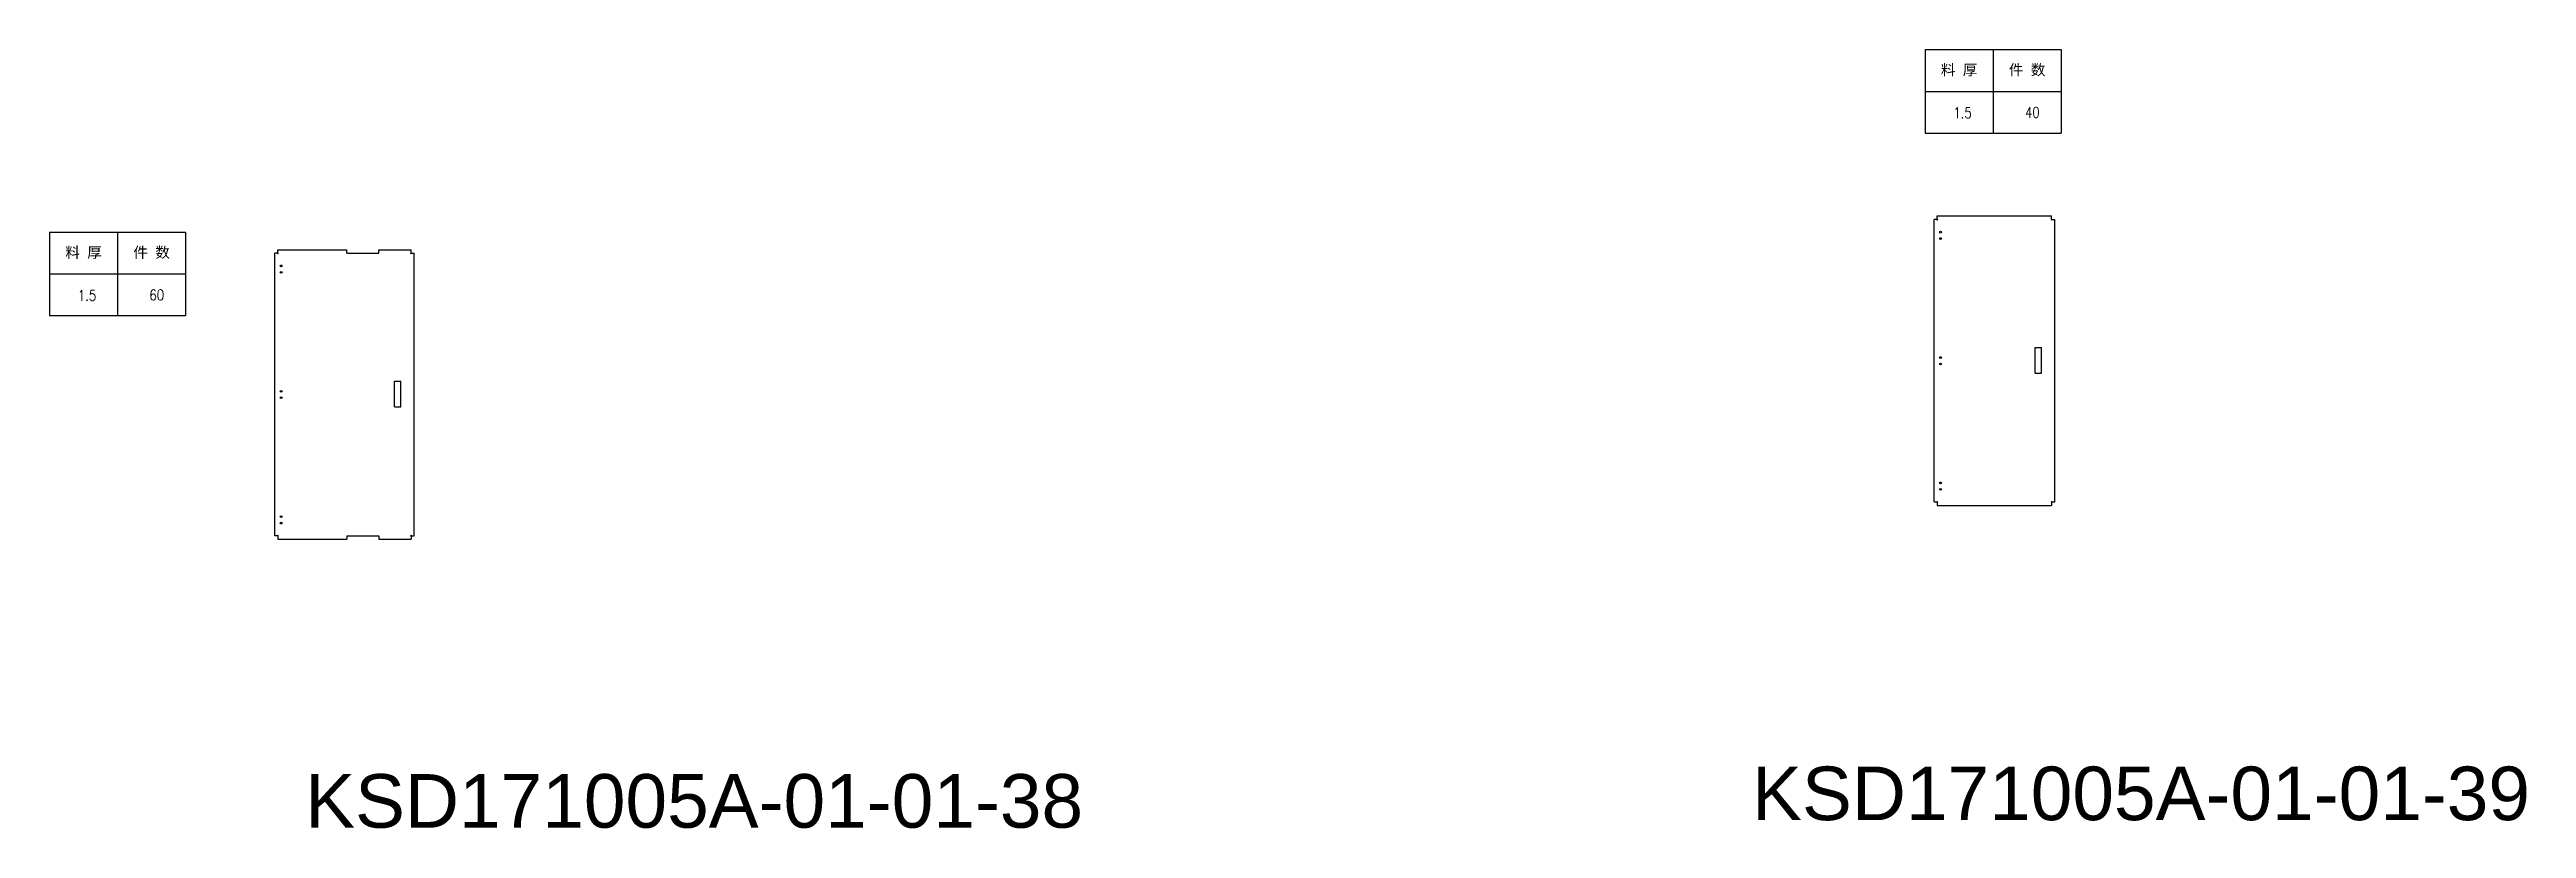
# Model space of a CAD drawing. Header units: millimetres. Extents: x 5543 to 54051, y -3404 to 4186.
# Drawn here: x 39434 to 48681, y 1279 to 4186 of the extents above; entities that cross this region are included whole.
import ezdxf
from ezdxf.enums import TextEntityAlignment as Align

# ---------------------------------------------------------------- set-up
doc = ezdxf.new("R2010")
doc.units = ezdxf.units.MM
doc.layers.add('标注', color=3, linetype='Continuous')
doc.styles.add('DIM', font='romans.shx', dxfattribs={"width": 0.8, "bigfont": 'bigfont.shx'})
doc.styles.get("Standard").update_dxf_attribs({"font": 'arial.ttf'})

msp = doc.modelspace()

# ---------------------------------------------------------------- texts
at = {"layer": '标注', "char_height": 200, "width": 3015.491, "attachment_point": 1}
for s, insert in [('KSD171005A-01-01-38', (40388.7, 1481.8)), ('KSD171005A-01-01-39', (45790.2, 1509.9))]:
    msp.add_mtext(s, dxfattribs=dict(at, insert=insert))

# ---------------------------------------------------------------- blocks, each defined once
blk = doc.blocks.new('*T1')
at = {"color": 0, "linetype": 'ByBlock', "lineweight": -2, "transparency": 16777216}
for p, q in [((0, 0), (127, 0)), ((0, 0), (0, -78)), ((63.5, 0), (63.5, -78)), ((127, 0), (127, -78)), ((0, -39), (127, -39)), ((0, -78), (127, -78))]:
    blk.add_line(p, q, dxfattribs=at)
at = {"color": 0, "transparency": 16777216, "char_height": 10, "width": 60.5, "attachment_point": 5}
for s, insert in [('{\\fSimSun|b0|i0|c134|p2;料 厚}', (31.75, -19.5)), ('{\\fSimSun|b0|i0|c134|p2;件 数}', (95.25, -19.5))]:
    blk.add_mtext(s, dxfattribs=dict(at, insert=insert))
blk = doc.blocks.new('拆图参数')
blk.add_blockref('*T1', (-63.5, 78))
at = {"style": 'DIM', "width": 0.8}
blk.add_attdef('6', text='', height=10, dxfattribs=at).set_placement((-37.1, 18.9), align=Align.MIDDLE_LEFT)
blk.add_attdef('1', text='', height=10, dxfattribs=at).set_placement((36.6, 19.3), align=Align.MIDDLE_CENTER)

# ---------------------------------------------------------------- linework, layer by layer
for p, q in [((46469.7, 2497.7), (46469.7, 3551.7)), ((46480.2, 3551.7), (46469.7, 3551.7)), ((46481.7, 3565.2), (46908.7, 3565.2)), ((46481.7, 3553.2), (46481.7, 3565.2)), ((46908.7, 3553.2), (46908.7, 3565.2)), ((46910.2, 3551.7), (46920.7, 3551.7)), ((46920.7, 2497.7), (46920.7, 3551.7)), ((40275.1, 2371.8), (40275.1, 3425.8)), ((40285.6, 3425.8), (40275.1, 3425.8)), ((40287.1, 3439.3), (40544.1, 3439.3)), ((40287.1, 3427.3), (40287.1, 3439.3)), ((40544.1, 3425.8), (40544.1, 3439.3)), ((40544.1, 3425.8), (40664.1, 3425.8)), ((40664.1, 3425.8), (40664.1, 3439.3)), ((40664.1, 3439.3), (40784.1, 3439.3)), ((40784.1, 3427.3), (40784.1, 3439.3)), ((40785.6, 3425.8), (40796.1, 3425.8)), ((40796.1, 2371.8), (40796.1, 3425.8)), ((46846.7, 3074), (46870.2, 3074)), ((46846.7, 2978.5), (46846.7, 3074)), ((46870.2, 2978.5), (46870.2, 3074)), ((46846.7, 2978.5), (46870.2, 2978.5)), ((40722.1, 2948.1), (40745.6, 2948.1)), ((40722.1, 2852.6), (40722.1, 2948.1)), ((40745.6, 2852.6), (40745.6, 2948.1)), ((40722.1, 2852.6), (40745.6, 2852.6)), ((46469.7, 2497.7), (46480.2, 2497.7)), ((46910.2, 2497.7), (46920.7, 2497.7)), ((46481.7, 2496.2), (46481.7, 2484.2)), ((46481.7, 2484.2), (46908.7, 2484.2)), ((46908.7, 2496.2), (46908.7, 2484.2)), ((40285.6, 2371.8), (40275.1, 2371.8)), ((40287.1, 2370.3), (40287.1, 2358.3)), ((40287.1, 2358.3), (40544.1, 2358.3)), ((40544.1, 2371.8), (40544.1, 2358.3)), ((40544.1, 2371.8), (40664.1, 2371.8)), ((40664.1, 2371.8), (40664.1, 2358.3)), ((40664.1, 2358.3), (40784.1, 2358.3)), ((40784.1, 2370.3), (40784.1, 2358.3)), ((40785.6, 2371.8), (40796.1, 2371.8))]:
    msp.add_line(p, q)
for centre in [(46493.7, 3504.7), (46493.7, 3480.7), (40299.1, 3378.8), (40299.1, 3354.8), (46493.7, 3036.7), (46493.7, 3012.7), (40299.1, 2910.8), (40299.1, 2886.8), (46493.7, 2568.7), (46493.7, 2544.7), (40299.1, 2442.8), (40299.1, 2418.8)]:
    msp.add_circle(centre, 3.25)
for centre, start, end in [((46481.7, 3551.7), 180, 90), ((46908.7, 3551.7), 90, 0), ((40287.1, 3425.8), 180, 90), ((40784.1, 3425.8), 90, 0), ((46481.7, 2497.7), 270, 180), ((46908.7, 2497.7), 0, 270), ((40287.1, 2371.8), 270, 180), ((40784.1, 2371.8), 0, 270)]:
    msp.add_arc(centre, 1.5, start, end)

# ---------------------------------------------------------------- block references
at = {"layer": '标注', "xscale": 4, "yscale": 4, "zscale": 4}
for p, values in [((46690.2, 3874.4), {'1': '40', '6': '1.5'}), ((39688.5, 3193.1), {'1': '60', '6': '1.5'})]:
    msp.add_blockref('拆图参数', p, dxfattribs=at).add_auto_attribs(values)

msp.set_redraw_order([(e.dxf.handle, doc.entitydb.next_handle()) for e in msp.query("TEXT MTEXT ATTDEF DIMENSION ARC_DIMENSION")])  # texts and dimensions are drawn at this point

doc.saveas('drawing.dxf')
